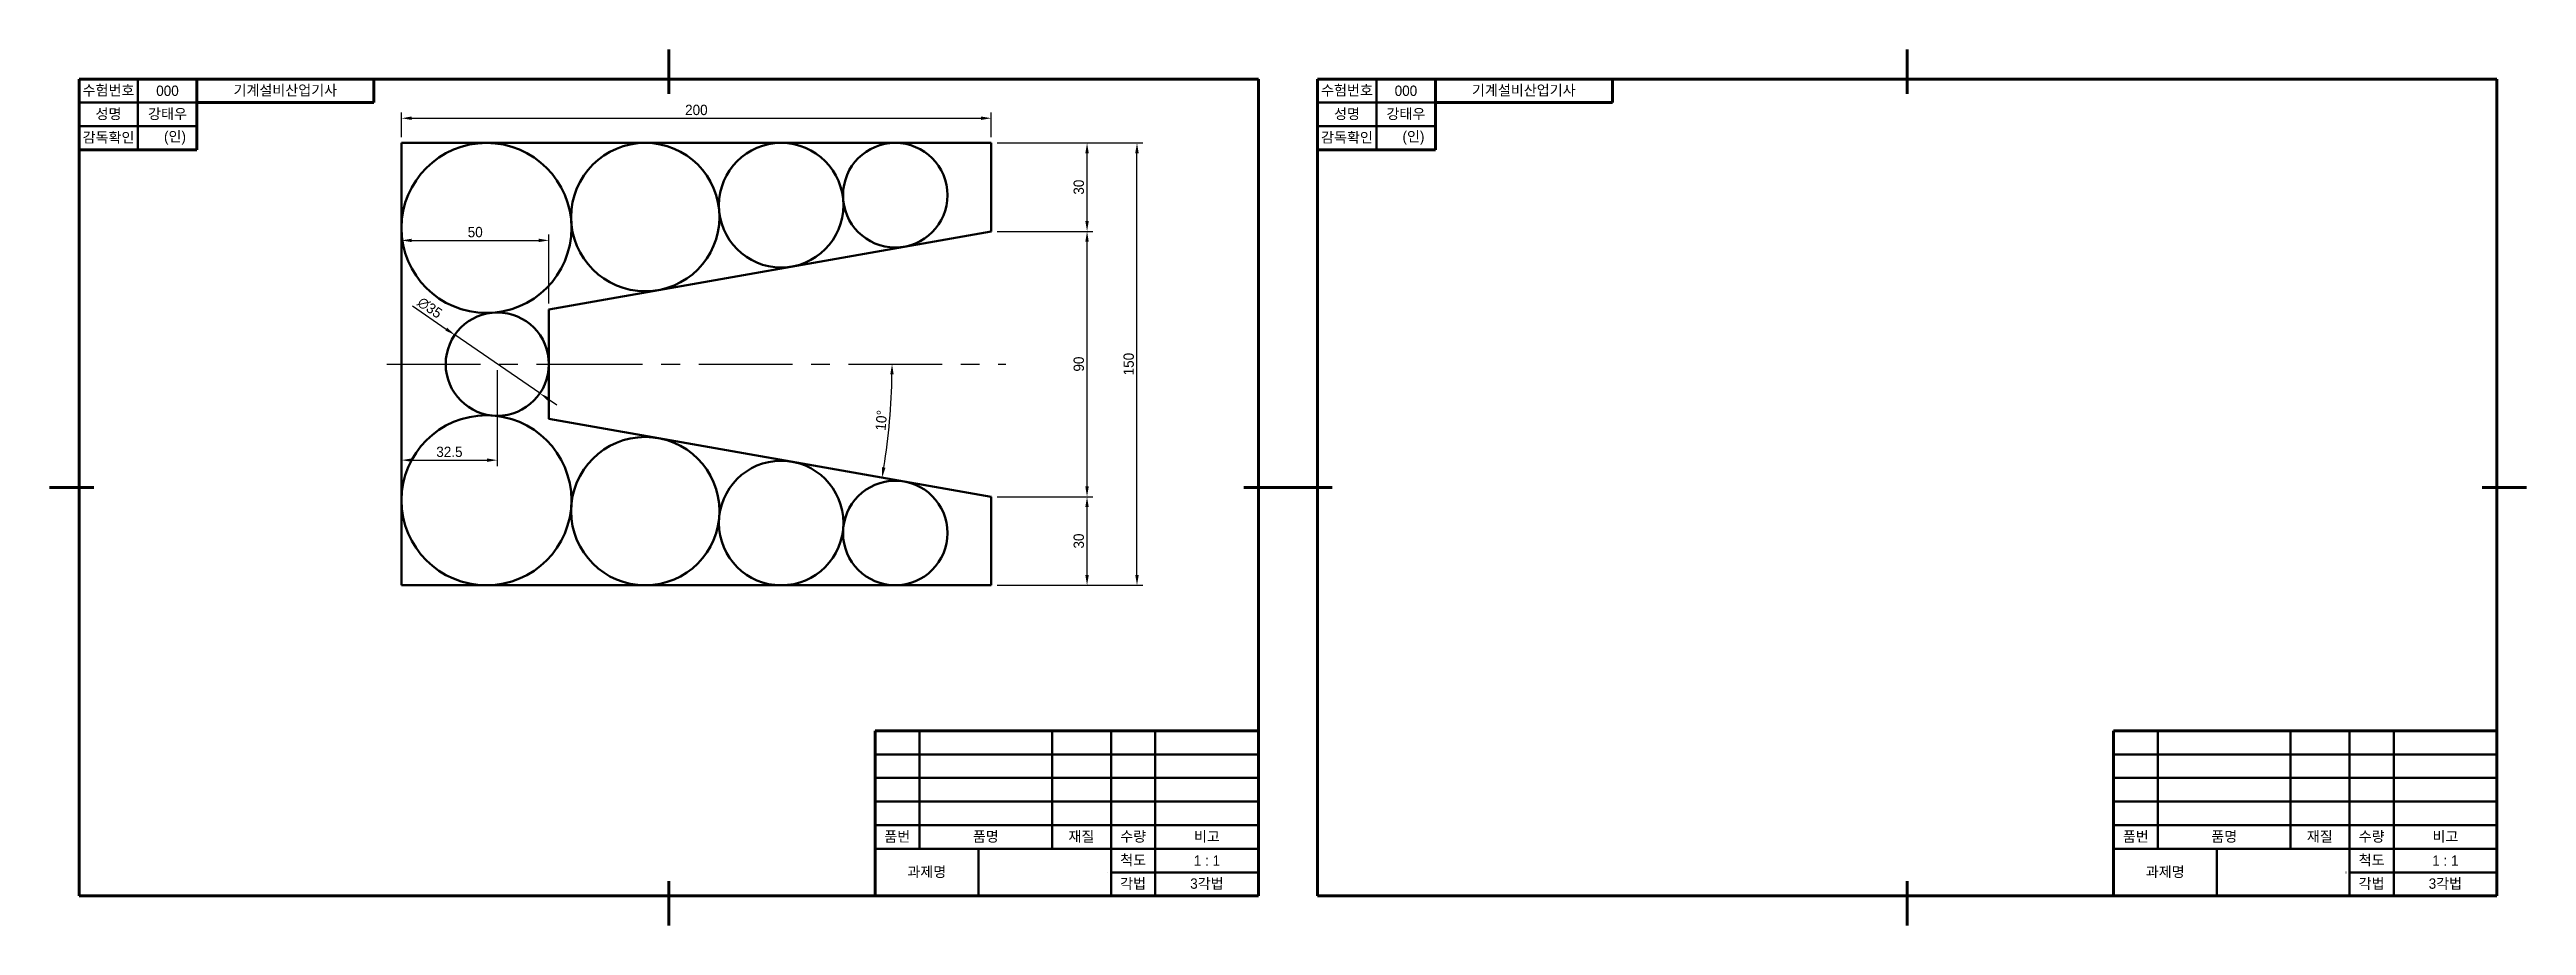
# Model space of a CAD drawing. Header units: millimetres. Extents: x 0 to 2520, y 0 to 297.
# Drawn here: x 1680 to 2520, y 0 to 297 of the extents above; entities that cross this region are included whole.
import ezdxf

# ---------------------------------------------------------------- set-up
doc = ezdxf.new("R2010")
doc.units = ezdxf.units.MM
doc.linetypes.add('CENTER', pattern=[50.8, 31.75, -6.35, 6.35, -6.35])
for name, color, linetype, lineweight in [('1.윤곽선', 5, 'Continuous', 70), ('2.외형선', 3, 'Continuous', 50), ('4.일반주서', 2, 'Continuous', 35), ('5.중심선', 1, 'CENTER', 25)]:
    doc.layers.add(name, color=color, linetype=linetype, lineweight=lineweight)
doc.styles.add('굴림', font='')
doc.styles.get('굴림').set_extended_font_data('Gulim')
doc.dimstyles.new('기계제도기능사치수', dxfattribs={"dimtxt": 3.5, "dimasz": 3.5, "dimexe": 2, "dimexo": 2, "dimgap": 1, "dimtad": 1, "dimdsep": 46, "dimtxsty": '굴림', "dimcen": 2.5, "dimclrd": 1, "dimclre": 1, "dimclrt": 2, "dimazin": 2, "dimtfac": 1, "dimtmove": 0, "dimatfit": 3, "dimfxl": 1, "dimarcsym": 0})

msp = doc.modelspace()

# ---------------------------------------------------------------- texts
at = {"layer": '4.일반주서', "char_height": 3.5, "attachment_point": 5, "style": '굴림'}
for s, insert, width in [('수험번호', (1700, 283), 20), ('성명', (1700, 275), 20), ('강태우', (1720, 275), 20), ('000', (1720, 283), 20), ('기계설비산업기사', (1759.963, 283), 60.07361), ('수험번호', (2120, 283), 20), ('성명', (2120, 275), 20), ('강태우', (2140, 275), 20), ('000', (2140, 283), 20), ('기계설비산업기사', (2179.963, 283), 60.07361), ('감독확인', (1700, 267), 20), ('    (인)', (1720, 267), 20), ('감독확인', (2120, 267), 20), ('    (인)', (2140, 267), 20), ('품번', (1967.5, 30), 15), ('품명', (1997.5, 30), 45), ('재질', (2029.926, 30), 19.8528), ('수량', (2047.5, 30), 15), ('비고', (2072.5, 30), 35), ('품번', (2387.5, 30), 15), ('품명', (2417.5, 30), 45), ('재질', (2449.926, 30), 19.8528), ('수량', (2467.5, 30), 15), ('비고', (2492.5, 30), 35), ('과제명', (1977.5, 18), 35), ('척도', (2047.5, 22), 15), ('1 : 1', (2072.5, 22), 35), ('과제명', (2397.5, 18), 35), ('척도', (2467.5, 22), 15), ('1 : 1', (2492.5, 22), 35), ('각법', (2047.463, 14), 15.0736), ('3각법', (2072.5, 14), 35), ('각법', (2467.463, 14), 15.0736), ('3각법', (2492.5, 14), 35)]:
    msp.add_mtext(s, dxfattribs=dict(at, insert=insert, width=width))

# ---------------------------------------------------------------- blocks, each defined once
blk = doc.blocks.new('*D48')
at = {"layer": '2.외형선', "color": 1, "lineweight": -2, "transparency": 16777216}
for p, q in [((1799.36, 267.34), (1799.36, 275.71)), ((1802.86, 273.71), (1995.86, 273.71)), ((1999.36, 267.34), (1999.36, 275.71))]:
    blk.add_line(p, q, dxfattribs=at)
at = {"layer": '2.외형선', "color": 1, "transparency": 16777216}
for points in [[(1802.86, 274.3), (1802.86, 273.13), (1799.36, 273.71)], [(1995.86, 274.3), (1995.86, 273.13), (1999.36, 273.71)]]:
    blk.add_solid(points, dxfattribs=at)
at = {"layer": 'Defpoints', "color": 0, "transparency": 16777216}
for p in [(1999.36, 273.71), (1799.36, 265.34), (1999.36, 265.34)]:
    blk.add_point(p, dxfattribs=at)
at = {"layer": '2.외형선', "color": 2, "transparency": 16777216, "insert": (1899.36, 276.51), "char_height": 3.5, "attachment_point": 5, "style": '굴림'}
blk.add_mtext('200', dxfattribs=at)
blk = doc.blocks.new('*D49')
at = {"layer": '2.외형선', "color": 1, "lineweight": -2, "transparency": 16777216}
for p, q in [((2001.36, 145.34), (2033.85, 145.34)), ((2031.85, 118.84), (2031.85, 141.84)), ((2001.36, 115.34), (2033.85, 115.34))]:
    blk.add_line(p, q, dxfattribs=at)
at = {"layer": '2.외형선', "color": 1, "transparency": 16777216}
for points in [[(2031.27, 141.84), (2032.43, 141.84), (2031.85, 145.34)], [(2031.27, 118.84), (2032.43, 118.84), (2031.85, 115.34)]]:
    blk.add_solid(points, dxfattribs=at)
at = {"layer": 'Defpoints', "color": 0, "transparency": 16777216}
for p in [(1999.36, 145.34), (2031.85, 145.34), (1999.36, 115.34)]:
    blk.add_point(p, dxfattribs=at)
at = {"layer": '2.외형선', "color": 2, "transparency": 16777216, "insert": (2029.06, 130.34), "char_height": 3.5, "attachment_point": 5, "rotation": 90, "style": '굴림'}
blk.add_mtext('30', dxfattribs=at)
blk = doc.blocks.new('*D50')
at = {"layer": '2.외형선', "color": 1, "lineweight": -2, "transparency": 16777216}
for p, q in [((2001.36, 235.34), (2033.85, 235.34)), ((2031.85, 148.84), (2031.85, 231.84)), ((2001.36, 145.34), (2033.85, 145.34))]:
    blk.add_line(p, q, dxfattribs=at)
at = {"layer": '2.외형선', "color": 1, "transparency": 16777216}
for points in [[(2031.27, 231.84), (2032.43, 231.84), (2031.85, 235.34)], [(2031.27, 148.84), (2032.43, 148.84), (2031.85, 145.34)]]:
    blk.add_solid(points, dxfattribs=at)
at = {"layer": 'Defpoints', "color": 0, "transparency": 16777216}
for p in [(1999.36, 235.34), (2031.85, 235.34), (1999.36, 145.34)]:
    blk.add_point(p, dxfattribs=at)
at = {"layer": '2.외형선', "color": 2, "transparency": 16777216, "insert": (2029.06, 190.34), "char_height": 3.5, "attachment_point": 5, "rotation": 90, "style": '굴림'}
blk.add_mtext('90', dxfattribs=at)
blk = doc.blocks.new('*D51')
at = {"layer": '2.외형선', "color": 1, "lineweight": -2, "transparency": 16777216}
for p, q in [((2001.36, 265.34), (2033.85, 265.34)), ((2031.85, 238.84), (2031.85, 261.84)), ((2001.36, 235.34), (2033.85, 235.34))]:
    blk.add_line(p, q, dxfattribs=at)
at = {"layer": '2.외형선', "color": 1, "transparency": 16777216}
for points in [[(2031.27, 261.84), (2032.43, 261.84), (2031.85, 265.34)], [(2031.27, 238.84), (2032.43, 238.84), (2031.85, 235.34)]]:
    blk.add_solid(points, dxfattribs=at)
at = {"layer": 'Defpoints', "color": 0, "transparency": 16777216}
for p in [(1999.36, 265.34), (2031.85, 265.34), (1999.36, 235.34)]:
    blk.add_point(p, dxfattribs=at)
at = {"layer": '2.외형선', "color": 2, "transparency": 16777216, "insert": (2029.06, 250.34), "char_height": 3.5, "attachment_point": 5, "rotation": 90, "style": '굴림'}
blk.add_mtext('30', dxfattribs=at)
blk = doc.blocks.new('*D52')
at = {"layer": '2.외형선', "color": 1, "lineweight": -2, "transparency": 16777216}
for p, q in [((2001.36, 265.34), (2050.79, 265.34)), ((2048.79, 118.84), (2048.79, 261.84)), ((2001.36, 115.34), (2050.79, 115.34))]:
    blk.add_line(p, q, dxfattribs=at)
at = {"layer": '2.외형선', "color": 1, "transparency": 16777216}
for points in [[(2048.2, 261.84), (2049.37, 261.84), (2048.79, 265.34)], [(2048.2, 118.84), (2049.37, 118.84), (2048.79, 115.34)]]:
    blk.add_solid(points, dxfattribs=at)
at = {"layer": 'Defpoints', "color": 0, "transparency": 16777216}
for p in [(1999.36, 265.34), (2048.79, 265.34), (1999.36, 115.34)]:
    blk.add_point(p, dxfattribs=at)
at = {"layer": '2.외형선', "color": 2, "transparency": 16777216, "insert": (2045.99, 190.34), "char_height": 3.5, "attachment_point": 5, "rotation": 90, "style": '굴림'}
blk.add_mtext('150', dxfattribs=at)
blk = doc.blocks.new('*D53')
at = {"layer": '2.외형선', "color": 1, "lineweight": -2, "transparency": 16777216}
blk.add_arc((1744.15, 190.34), 221.57, 350.90509, 359.09491, dxfattribs=at)
at = {"layer": '2.외형선', "color": 1, "transparency": 16777216}
for points in [[(1965.11, 186.84), (1966.27, 186.83), (1965.72, 190.34)], [(1963.51, 155.22), (1962.36, 155.41), (1962.35, 151.86)]]:
    blk.add_solid(points, dxfattribs=at)
at = {"layer": 'Defpoints', "color": 0, "transparency": 16777216}
for p in [(1849.36, 190.34), (2004.36, 190.34), (1849.36, 171.79), (1964.22, 164.61), (1999.36, 145.34)]:
    blk.add_point(p, dxfattribs=at)
at = {"layer": '2.외형선', "color": 2, "transparency": 16777216, "insert": (1962.09, 171.27), "char_height": 3.5, "attachment_point": 5, "rotation": 85, "style": '굴림'}
blk.add_mtext('10°', dxfattribs=at)
blk = doc.blocks.new('*D54')
at = {"layer": '2.외형선', "color": 1, "lineweight": -2, "transparency": 16777216}
for p, q in [((1831.86, 188.34), (1831.86, 155.77)), ((1799.36, 154.84), (1799.36, 159.77)), ((1802.86, 157.77), (1828.36, 157.77))]:
    blk.add_line(p, q, dxfattribs=at)
at = {"layer": '2.외형선', "color": 1, "transparency": 16777216}
for points in [[(1802.86, 158.36), (1802.86, 157.19), (1799.36, 157.77)], [(1828.36, 158.36), (1828.36, 157.19), (1831.86, 157.77)]]:
    blk.add_solid(points, dxfattribs=at)
at = {"layer": 'Defpoints', "color": 0, "transparency": 16777216}
for p in [(1831.86, 190.34), (1799.36, 152.84), (1831.86, 157.77)]:
    blk.add_point(p, dxfattribs=at)
at = {"layer": '2.외형선', "color": 2, "transparency": 16777216, "insert": (1815.61, 160.57), "char_height": 3.5, "attachment_point": 5, "style": '굴림'}
blk.add_mtext('32.5', dxfattribs=at)
blk = doc.blocks.new('*D55')
at = {"layer": '2.외형선', "color": 1, "lineweight": -2, "transparency": 16777216}
for p, q in [((1803.11, 210.05), (1814.54, 202.21)), ((1846.29, 180.44), (1817.43, 200.23)), ((1849.18, 178.46), (1852.06, 176.48))]:
    blk.add_line(p, q, dxfattribs=at)
at = {"layer": '2.외형선', "color": 1, "transparency": 16777216}
for points in [[(1814.87, 202.69), (1814.21, 201.73), (1817.43, 200.23)], [(1849.51, 178.94), (1848.85, 177.98), (1846.29, 180.44)]]:
    blk.add_solid(points, dxfattribs=at)
at = {"layer": 'Defpoints', "color": 0, "transparency": 16777216}
for p in [(1817.43, 200.23), (1846.29, 180.44)]:
    blk.add_point(p, dxfattribs=at)
at = {"layer": '2.외형선', "color": 2, "transparency": 16777216, "insert": (1808.96, 209.43), "char_height": 3.5, "attachment_point": 5, "rotation": 325.5594, "style": '굴림'}
blk.add_mtext('∅35', dxfattribs=at)
blk = doc.blocks.new('*D56')
at = {"layer": '2.외형선', "color": 1, "lineweight": -2, "transparency": 16777216}
for p, q in [((1799.36, 229.84), (1799.36, 234.29)), ((1802.86, 232.29), (1845.86, 232.29)), ((1849.36, 210.89), (1849.36, 234.29))]:
    blk.add_line(p, q, dxfattribs=at)
at = {"layer": '2.외형선', "color": 1, "transparency": 16777216}
for points in [[(1802.86, 232.87), (1802.86, 231.7), (1799.36, 232.29)], [(1845.86, 232.87), (1845.86, 231.7), (1849.36, 232.29)]]:
    blk.add_solid(points, dxfattribs=at)
at = {"layer": 'Defpoints', "color": 0, "transparency": 16777216}
for p in [(1799.36, 227.84), (1849.36, 232.29), (1849.36, 208.89)]:
    blk.add_point(p, dxfattribs=at)
at = {"layer": '2.외형선', "color": 2, "transparency": 16777216, "insert": (1824.36, 235.08), "char_height": 3.5, "attachment_point": 5, "style": '굴림'}
blk.add_mtext('50', dxfattribs=at)

# ---------------------------------------------------------------- dimensions: what is measured, and where the dimension line sits
at = {"layer": '2.외형선'}
for base, p1, p2, picture, middle in [((1999.359, 273.715), (1799.359, 265.336), (1999.359, 265.336), '*D48', (1899.359, 276.509)), ((1849.359, 232.286), (1799.359, 227.836), (1849.359, 208.887), '*D56', (1824.359, 235.081)), ((1831.859, 157.774), (1799.359, 152.836), (1831.859, 190.336), '*D54', (1815.609, 160.569))]:
    dim = msp.add_linear_dim(base=base, p1=p1, p2=p2, dimstyle='기계제도기능사치수', dxfattribs=at)
    dim.commit()
    dim.dimension.update_dxf_attribs({"geometry": picture, "text_midpoint": middle})
for base, p1, p2, angle, picture, middle in [((2031.85, 265.336), (1999.359, 235.336), (1999.359, 265.336), 270, '*D51', (2029.055, 250.336)), ((2048.786, 265.336), (1999.359, 115.336), (1999.359, 265.336), 90, '*D52', (2045.987, 190.336)), ((2031.85, 235.336), (1999.359, 145.336), (1999.359, 235.336), 270, '*D50', (2029.055, 190.336)), ((2031.85, 145.336), (1999.359, 115.336), (1999.359, 145.336), 270, '*D49', (2029.055, 130.336))]:
    dim = msp.add_linear_dim(base=base, p1=p1, p2=p2, angle=angle, dimstyle='기계제도기능사치수', dxfattribs=at)
    dim.commit()
    dim.dimension.update_dxf_attribs({"geometry": picture, "text_midpoint": middle})
dim = msp.add_diameter_dim_2p(p1=(1846.291, 180.439), p2=(1817.426, 200.233), dimstyle='기계제도기능사치수', dxfattribs=at)
dim.commit()
dim.dimension.update_dxf_attribs({"geometry": '*D55', "text_midpoint": (1808.962, 209.426)})
dim = msp.add_angular_dim_2l(base=(1964.219, 164.614), line1=((1999.359, 145.336), (1849.359, 171.785)), line2=((1849.359, 190.336), (2004.359, 190.336)), dimstyle='기계제도기능사치수', dxfattribs=at)
dim.commit()
dim.dimension.update_dxf_attribs({"geometry": '*D53', "text_midpoint": (1962.086, 171.269)})

# ---------------------------------------------------------------- linework, layer by layer
at = {"layer": '1.윤곽선'}
for p, q in [((1890, 297), (1890, 282)), ((2310, 297), (2310, 282)), ((2090, 287), (1690, 287)), ((1690, 287), (1690, 10)), ((1730, 287), (1730, 263)), ((1790, 287), (1790, 279)), ((2090, 10), (2090, 287)), ((2510, 287), (2110, 287)), ((2110, 287), (2110, 10)), ((2150, 287), (2150, 263)), ((2210, 287), (2210, 279)), ((2510, 10), (2510, 287)), ((1790, 279), (1730, 279)), ((2210, 279), (2150, 279)), ((1730, 263), (1690, 263)), ((2150, 263), (2110, 263)), ((1680, 148.5), (1695, 148.5)), ((2100, 148.5), (2085, 148.5)), ((2100, 148.5), (2115, 148.5)), ((2520, 148.5), (2505, 148.5)), ((1960, 66), (2090, 66)), ((1960, 10), (1960, 66)), ((2380, 66), (2510, 66)), ((2380, 10), (2380, 66)), ((1690, 10), (2090, 10)), ((1890, 0), (1890, 15)), ((2110, 10), (2510, 10)), ((2310, 0), (2310, 15))]:
    msp.add_line(p, q, dxfattribs=at)
at = {"layer": '2.외형선'}
for p, q in [((1710, 287), (1710, 263)), ((2130, 287), (2130, 263)), ((1710, 279), (1690, 279)), ((1710, 279), (1730, 279)), ((2130, 279), (2110, 279)), ((2130, 279), (2150, 279)), ((1730, 271), (1690, 271)), ((2150, 271), (2110, 271)), ((1999.359, 265.336), (1799.359, 265.336)), ((1799.359, 265.336), (1799.359, 190.336)), ((1999.359, 265.336), (1999.359, 235.336)), ((1999.359, 235.336), (1849.359, 208.887)), ((1849.359, 190.336), (1849.359, 208.887)), ((1799.359, 115.336), (1799.359, 190.336)), ((1849.359, 190.336), (1849.359, 171.785)), ((1999.359, 145.336), (1849.359, 171.785)), ((1999.359, 115.336), (1999.359, 145.336)), ((1999.359, 115.336), (1799.359, 115.336)), ((1975, 26), (1975, 66)), ((2020, 26), (2020, 66)), ((2040, 10), (2040, 66)), ((2055, 10), (2055, 66)), ((2395, 26), (2395, 66)), ((2440, 26), (2440, 66)), ((2460, 10), (2460, 66)), ((2475, 10), (2475, 66)), ((1960, 58), (2090, 58)), ((2380, 58), (2510, 58)), ((1960, 50), (2090, 50)), ((1960, 42), (2090, 42)), ((2380, 50), (2510, 50)), ((2380, 42), (2510, 42)), ((1960, 34), (2090, 34)), ((2380, 34), (2510, 34)), ((1960, 26), (2090, 26)), ((1995, 10), (1995, 26)), ((2380, 26), (2510, 26)), ((2415, 10), (2415, 26)), ((2038.76, 18), (2038.833, 18)), ((2040, 18), (2090, 18)), ((2458.76, 18), (2458.833, 18)), ((2460, 18), (2510, 18))]:
    msp.add_line(p, q, dxfattribs=at)
for centre, radius in [((1828.182, 236.513), 28.823), ((1882.03, 240.186), 25.15), ((1928.122, 244.219), 21.118), ((1966.823, 247.605), 17.732), ((1828.182, 144.159), 28.823), ((1882.03, 140.486), 25.15), ((1928.122, 136.454), 21.118), ((1966.823, 133.068), 17.732)]:
    msp.add_circle(centre, radius, dxfattribs=at)
for start, end in [(0, 180), (180, 0)]:
    msp.add_arc((1831.859, 190.336), 17.5, start, end, dxfattribs=at)
at = {"layer": '5.중심선'}
for p, q in [((1794.359, 190.336), (1849.359, 190.336)), ((1849.359, 190.336), (2004.359, 190.336))]:
    msp.add_line(p, q, dxfattribs=at)

msp.set_redraw_order([(e.dxf.handle, doc.entitydb.next_handle()) for e in msp.query("TEXT MTEXT ATTDEF DIMENSION ARC_DIMENSION")])  # texts and dimensions are drawn at this point

doc.saveas('drawing.dxf')
